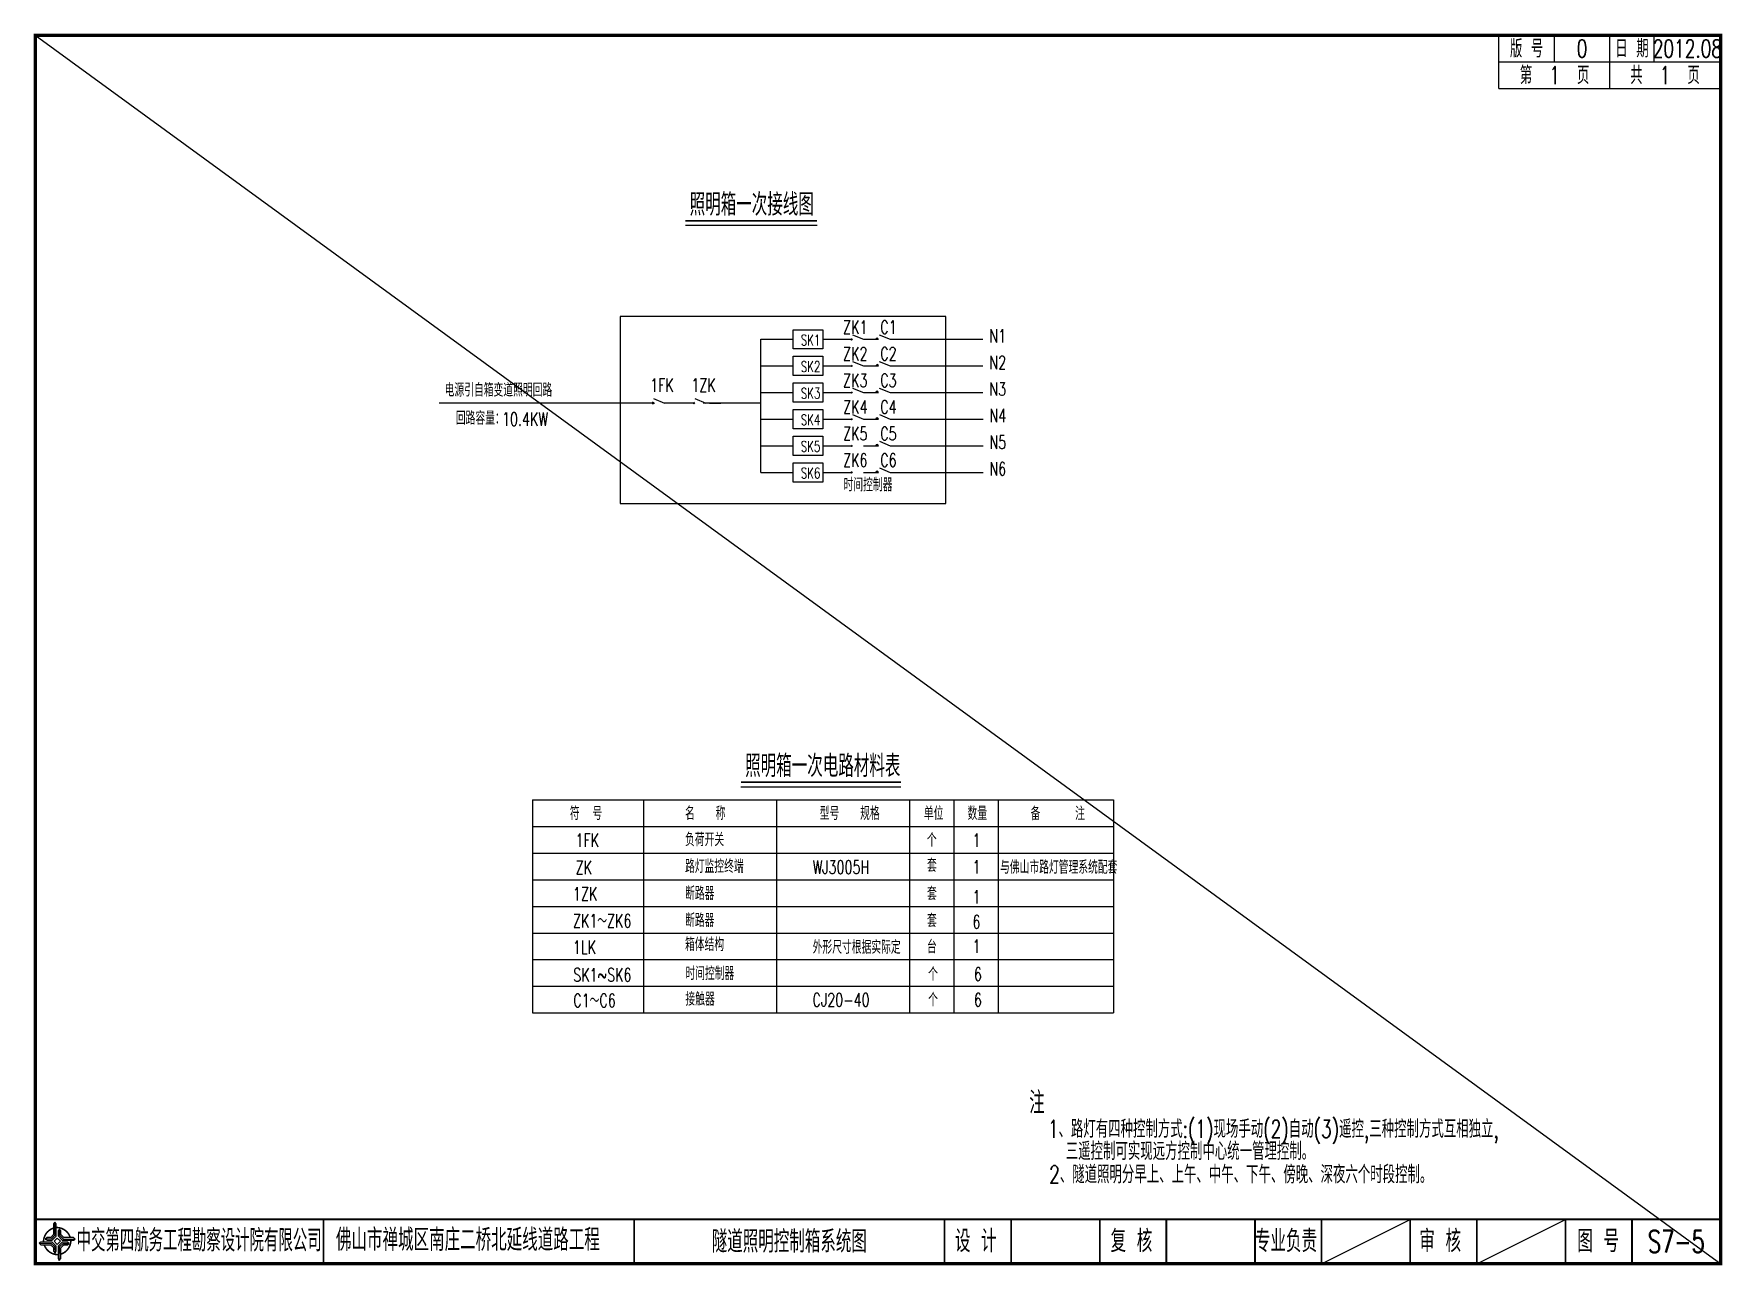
# Model space of a CAD drawing. Header units: millimetres. Extents: x 2 to 5882, y 1831 to 3462.
# Drawn here: x 3162.6 to 3543.3, y 3172 to 3449.7 of the extents above; entities that cross this region are included whole.
import ezdxf
from ezdxf.enums import TextEntityAlignment as Align

# ---------------------------------------------------------------- set-up
doc = ezdxf.new("R2010")
doc.units = ezdxf.units.MM
for name, color, linetype in [('16', 7, 'Continuous'), ('GPSCOMMON', 7, 'Continuous'), ('WZ1', 7, 'Continuous'), ('图框', 7, 'Continuous'), ('文字', 7, 'Continuous'), ('标注', 4, 'Continuous'), ('次轮廓线', 7, 'Continuous'), ('表格', 7, 'Continuous')]:
    doc.layers.add(name, color=color, linetype=linetype)
doc.styles.get("Standard").update_dxf_attribs({"font": 'simplex1.shx', "width": 0.7, "bigfont": 'hztxt.shx'})

msp = doc.modelspace()

# ---------------------------------------------------------------- texts
at = {"color": 7, "width": 0.7}
for s, p in [('符  号', (3283.44983, 3272.35767)), ('名   称', (3309.41718, 3272.35767)), ('型号   规格', (3339.79269, 3272.35767)), ('单位', (3363.27681, 3272.35767)), ('数量', (3373.11481, 3272.35767)), ('备     注', (3387.33686, 3272.31708)), ('1FK', (3284.73468, 3266.28925)), ('负荷开关', (3309.41718, 3266.44574)), ('个', (3363.97408, 3266.35037)), ('1', (3374.23052, 3266.28925)), ('ZK', (3284.73468, 3260.17711)), ('路灯监控终端', (3309.41718, 3260.40278)), ('WJ3005H', (3338.17168, 3260.21571)), ('套', (3363.97408, 3260.61754)), ('1', (3374.23052, 3260.28378)), (' 与佛山市路灯管理系统配套', (3379.00761, 3260.21571)), ('1ZK ', (3284.1397, 3254.18902)), ('断路器', (3309.41718, 3254.31789)), ('套', (3363.97408, 3254.24947)), ('1', (3374.23052, 3253.51924)), ('断路器', (3309.41718, 3248.23784)), ('套', (3363.97408, 3248.16942)), ('6', (3374.23052, 3247.88359)), ('1LK', (3284.12869, 3242.17067)), ('箱体结构', (3309.41718, 3242.7888)), ('外形尺寸根据实际定', (3338.19079, 3242.1783)), ('台', (3363.97408, 3242.26103)), ('1', (3374.23052, 3242.41459)), ('SK1~SK6', (3284.21024, 3235.93815)), ('时间控制器', (3309.50054, 3236.25749)), ('个', (3364.22528, 3236.08976)), ('6', (3374.54823, 3236.08455)), ('C1～C6', (3284.21024, 3230.17208)), ('接触器', (3309.50054, 3230.49143)), ('CJ20-40', (3338.16023, 3230.2794)), ('个', (3364.22528, 3230.3237)), ('6', (3374.54823, 3230.31849))]:
    msp.add_text(s, height=3, dxfattribs=at).set_placement(p)
at = {"width": 0.7}
msp.add_text('ZK1～ZK6', height=3, dxfattribs=at).set_placement((3284.1397, 3248.10896))
for s, p in [('专业负责', (3444.91605, 3177.39986)), ('审 核', (3479.68985, 3177.39986)), ('图 号', (3515.30902, 3177.39986))]:
    msp.add_text(s, height=5, dxfattribs=at).set_placement(p, align=Align.MIDDLE_CENTER)
at = {"layer": '16', "width": 0.7}
for s, p in [('ZK1  C1', (3345.05897, 3381.98174)), ('N1', (3378.03988, 3380.03999)), ('ZK2  C2', (3345.05897, 3375.99199)), ('N2', (3378.03988, 3374.05023)), ('电源引自箱变道照明回路', (3255.21377, 3367.83245)), ('1FK', (3301.55325, 3368.92468)), ('1ZK', (3310.85246, 3368.92468)), ('ZK3  C3', (3345.05871, 3369.99199)), ('N3', (3378.03961, 3368.05023)), ('ZK4  C4', (3345.06859, 3363.99199)), ('回路容量：', (3257.74262, 3361.47917)), ('10.4KW', (3268.15822, 3361.26717)), ('N4', (3378.0495, 3362.05023)), ('ZK5  C5', (3345.06859, 3357.98212)), ('N5', (3378.0495, 3356.04036)), ('ZK6  C6', (3345.06859, 3351.98212)), ('N6', (3378.0495, 3350.04036))]:
    msp.add_text(s, height=3, dxfattribs=at).set_placement(p)
at = {"layer": 'WZ1', "color": 0, "attachment_point": 1}
for s, insert, char_height, width in [('SK1', (3335.52602, 3381.79362), 2.4, 520.608), ('SK2', (3335.52602, 3375.79362), 2.4, 520.608), ('SK3', (3335.52602, 3369.79362), 2.4, 520.608), ('SK4', (3335.52602, 3363.79362), 2.4, 520.608), ('SK5', (3335.52602, 3357.79362), 2.4, 520.608), ('SK6', (3335.52602, 3351.79362), 2.4, 520.608), ('时间控制器', (3345.15167, 3349.44932), 3, 650.76)]:
    msp.add_mtext(s, dxfattribs=dict(at, insert=insert, char_height=char_height, width=width))
at = {"layer": '图框'}
for s, width, p in [('中交第四航务工程勘察设计院有限公司', 0.65, (3199.85666, 3177.55372)), ('佛山市禅城区南庄二桥北延线道路工程', 0.7, (3260.4547, 3177.69191)), ('设 计', 0.7, (3374.97048, 3177.39986)), ('复 核', 0.7, (3410.0653, 3177.39986))]:
    msp.add_text(s, height=5, dxfattribs=dict(at, width=width)).set_placement(p, align=Align.MIDDLE_CENTER)
at = {"layer": '文字', "width": 0.7}
for s, p in [('版 号', (3499.17582, 3446.30527)), ('0', (3511.67582, 3446.30527)), ('日 期', (3522.92582, 3446.30527)), ('2012.08', (3535.42582, 3446.30527))]:
    msp.add_text(s, height=4, dxfattribs=at).set_placement(p, align=Align.MIDDLE_CENTER)
for s, height, p in [('照明箱一次接线图', 5, (3310.4631, 3408.65057)), ('照明箱一次电路材料表', 5, (3322.97644, 3282.0477)), ('注', 5, (3387.02445, 3206.10939)), ('1、路灯有四种控制方式:(1)现场手动(2)自动(3)遥控,三种控制方式互相独立,', 4, (3391.21906, 3200.68806, 0.01514)), ('三遥控制可实现远方控制中心统一管理控制。', 4, (3395.26461, 3195.66906, 0.01514)), ('2、隧道照明分早上、上午、中午、下午、傍晚、深夜六个时段控制。', 4, (3391.51714, 3190.42657, 0.01514))]:
    msp.add_text(s, height=height, dxfattribs=at).set_placement(p)

# ---------------------------------------------------------------- blocks, each defined once
blk = doc.blocks.new('series')
at = {"width": 0.75}
for tag, height, p in [('页码', 4, (-35, -19)), ('图名', 5, (-220, -282)), ('图号', 5, (-20, -282))]:
    blk.add_attdef(tag, text='', height=height, dxfattribs=at).set_placement(p, align=Align.MIDDLE_CENTER)
blk = doc.blocks.new('tb')
at = {"lineweight": -3}
h = blk.add_hatch(color=256, dxfattribs=at)
h.paths.add_polyline_path([(-1.23, -0.13), (-3.78, -0.14), (-4.14, -0.41), (-1.4, -0.44), (-0.56, -1.24), (-0.54, -2.62), (-0.27, -2.2), (-0.26, -1.06)])
h.paths.add_polyline_path([(0.13, -1.08), (0.14, -3.86), (0.41, -4.26), (0.44, -1.24), (1.25, -0.43), (2.66, -0.43), (2.26, -0.16), (1.07, -0.15)])
h.paths.add_polyline_path([(1.08, 0.3), (3.62, 0.3), (4.02, 0.56), (1.25, 0.57), (0.43, 1.39), (0.43, 2.8), (0.16, 2.41), (0.15, 1.24)])
h.paths.add_polyline_path([(-0.28, 1.21), (-0.28, 3.99), (-0.56, 4.39), (-0.57, 1.41), (-1.38, 0.6), (-2.74, 0.56), (-2.33, 0.3), (-1.2, 0.29)])
for p, q in [((-0.56, 4.39), (-0.57, 1.41)), ((-1.38, 0.6), (-2.74, 0.56)), ((-0.57, 1.41), (-1.38, 0.6)), ((0.43, 2.8), (0.43, 1.39)), ((0.43, 1.39), (1.25, 0.57)), ((1.25, 0.57), (4.02, 0.56)), ((-4.14, -0.41), (-1.4, -0.44)), ((-1.4, -0.44), (-0.56, -1.24)), ((-0.56, -1.24), (-0.54, -2.62)), ((0.41, -4.26), (0.44, -1.24)), ((0.44, -1.24), (1.25, -0.43)), ((1.25, -0.43), (2.66, -0.43))]:
    blk.add_line(p, q, dxfattribs=at)
at = {"lineweight": -3, "flags": 128}
for points in [[(-0.9, 3.99), (-0.9, 1.58), (-1.53, 0.91), (-2.34, 0.91), (-2.74, 0.56), (-2.33, 0.3), (-1.2, 0.29), (-0.28, 1.21), (-0.28, 3.99), (-0.56, 4.39)], [(-0.04, 0.77), (0.68, 0.04), (-0.04, -0.69), (-0.77, 0.05)], [(3.62, 0.92), (1.43, 0.92), (0.77, 1.54), (0.77, 2.38), (0.43, 2.8), (0.16, 2.41), (0.15, 1.24), (1.08, 0.3), (3.62, 0.3), (4.02, 0.56)], [(-3.73, -0.76), (-1.54, -0.76), (-0.89, -1.39), (-0.89, -2.21), (-0.54, -2.62), (-0.27, -2.2), (-0.26, -1.06), (-1.23, -0.13), (-3.78, -0.14), (-4.14, -0.41)], [(0.75, -3.85), (0.75, -1.43), (1.4, -0.78), (2.26, -0.78), (2.66, -0.43), (2.26, -0.16), (1.07, -0.15), (0.13, -1.08), (0.14, -3.86), (0.41, -4.26)]]:
    blk.add_lwpolyline(points, close=True, dxfattribs=at)
at = {"lineweight": -3, "const_width": 0.35, "flags": 128}
for points in [[(-0.9, 3.02, 0.324167), (-3.16, -0.14)], [(2.88, 0.92, 0.324403), (-0.24, 3.15)], [(0.75, -2.86, 0.325418), (3.02, 0.26)], [(-2.98, -0.76, 0.322976), (0.14, -2.98)]]:
    blk.add_lwpolyline(points, format="xyb", dxfattribs=at)

# ---------------------------------------------------------------- linework, layer by layer
for p, q in [((3309.50346, 3406.4755), (3339.19784, 3406.4755)), ((3322.01679, 3279.87264), (3358.08123, 3279.87264)), ((3300.04901, 3276.87264), (3300.04901, 3228.87264)), ((3330.04901, 3276.87264), (3330.04901, 3228.87264)), ((3360.04901, 3276.87264), (3360.04901, 3228.87264)), ((3370.04901, 3276.87264), (3370.04901, 3228.87264)), ((3380.04901, 3276.87264), (3380.04901, 3228.87264)), ((3275.04901, 3270.87264), (3406.04901, 3270.87264)), ((3275.04901, 3264.87264), (3406.04901, 3264.87264)), ((3275.04901, 3258.87264), (3406.04901, 3258.87264)), ((3275.04901, 3252.87264), (3406.04901, 3252.87264)), ((3275.04901, 3246.87264), (3406.04901, 3246.87264)), ((3275.04901, 3240.87264), (3406.04901, 3240.87264)), ((3275.04901, 3234.87264), (3406.04901, 3234.87264)), ((3452.92582, 3172.30527), (3472.92582, 3182.30527)), ((3487.92582, 3172.30527), (3507.92582, 3182.30527))]:
    msp.add_line(p, q)
at = {"color": 7}
for p, q in [((3302.1238, 3366.38609), (3253.96727, 3366.38609)), ((3311.42363, 3366.38609), (3304.77538, 3366.38609)), ((3326.54178, 3366.38609), (3313.50816, 3366.38609)), ((3318.87526, 3366.38609), (3314.08407, 3366.38609)), ((3314.94653, 3366.38609), (3317.4977, 3366.38609))]:
    msp.add_line(p, q, dxfattribs=at)
at = {"color": 1}
for p, q in [((3302.1238, 3366.14078), (3302.1238, 3366.6314)), ((3302.32757, 3367.38472), (3304.78485, 3366.38223)), ((3311.26556, 3366.21829), (3311.56194, 3366.53415)), ((3311.30508, 3366.55389), (3311.54219, 3366.21829)), ((3311.62679, 3367.38472), (3314.08407, 3366.38223))]:
    msp.add_line(p, q, dxfattribs=at)
for points, const_width in [([(3542.92582, 3449.30527), (3162.92582, 3449.30527), (3162.92582, 3172.30527), (3542.92582, 3172.30527), (3542.92582, 3449.30527)], 0.7), ([(3309.50171, 3407.4755), (3339.19784, 3407.4755)], 0.4), ([(3322.01505, 3280.87264), (3358.08123, 3280.87264)], 0.4), ([(3162.92582, 3182.30527), (3542.92582, 3182.30527)], 0.4), ([(3437.92582, 3172.30527), (3437.92582, 3182.30527)], 0.4), ([(3452.92582, 3172.30527), (3452.92582, 3182.30527)], 0.4), ([(3472.92582, 3172.30527), (3472.92582, 3182.30527)], 0.4), ([(3487.92582, 3172.30527), (3487.92582, 3182.30527)], 0.4), ([(3507.92582, 3172.30527), (3507.92582, 3182.30527)], 0.4), ([(3522.92582, 3172.30527), (3522.92582, 3182.30527)], 0.4)]:
    msp.add_lwpolyline(points, dxfattribs=dict(const_width=const_width))
msp.add_lwpolyline([(3368.25099, 3385.92138), (3294.81608, 3385.92138), (3294.81608, 3343.72733), (3368.25099, 3343.72733)], close=True, dxfattribs=at)
for points in [[(3333.76563, 3382.92545), (3340.4802, 3382.92545), (3340.4802, 3378.57409), (3333.76563, 3378.57409)], [(3333.76563, 3376.92545), (3340.4802, 3376.92545), (3340.4802, 3372.57409), (3333.76563, 3372.57409)], [(3333.76563, 3370.92545), (3340.4802, 3370.92545), (3340.4802, 3366.57409), (3333.76563, 3366.57409)], [(3333.76563, 3364.92545), (3340.4802, 3364.92545), (3340.4802, 3360.57409), (3333.76563, 3360.57409)], [(3333.76563, 3358.92545), (3340.4802, 3358.92545), (3340.4802, 3354.57409), (3333.76563, 3354.57409)], [(3333.76563, 3352.92545), (3340.4802, 3352.92545), (3340.4802, 3348.57409), (3333.76563, 3348.57409)]]:
    msp.add_lwpolyline(points, close=True)
msp.add_circle((3302.27719, 3366.38609), 0.1534, dxfattribs=at)
at = {"layer": '16'}
for p, q in [((3326.54178, 3380.74977), (3333.76563, 3380.74977)), ((3326.54178, 3380.74977), (3333.76563, 3380.74977)), ((3340.4802, 3380.74977), (3346.98346, 3380.74977)), ((3340.4802, 3380.74977), (3346.98346, 3380.74977)), ((3346.82565, 3380.58159), (3347.12204, 3380.89745)), ((3346.82565, 3380.58159), (3347.12204, 3380.89745)), ((3346.86517, 3380.91719), (3347.10228, 3380.58159)), ((3346.86517, 3380.91719), (3347.10228, 3380.58159)), ((3347.18009, 3381.75226), (3349.63737, 3380.74977)), ((3347.18009, 3381.75226), (3349.63737, 3380.74977)), ((3349.63737, 3380.74977), (3353.02886, 3380.74977)), ((3349.63737, 3380.74977), (3353.02886, 3380.74977)), ((3353.22549, 3381.75226), (3355.68277, 3380.74977)), ((3353.22549, 3381.75226), (3355.68277, 3380.74977)), ((3355.68277, 3380.74977), (3376.59739, 3380.74977)), ((3355.68277, 3380.74977), (3376.59739, 3380.74977)), ((3326.54178, 3374.74977), (3333.76563, 3374.74977)), ((3340.4802, 3374.74977), (3346.98346, 3374.74977)), ((3346.82565, 3374.59184), (3347.12204, 3374.90769)), ((3346.82565, 3374.59184), (3347.12204, 3374.90769)), ((3346.86517, 3374.92744), (3347.10228, 3374.59184)), ((3346.86517, 3374.92744), (3347.10228, 3374.59184)), ((3347.18009, 3375.76251), (3349.63737, 3374.76001)), ((3347.18009, 3375.76251), (3349.63737, 3374.76001)), ((3349.63737, 3374.76001), (3353.02886, 3374.76001)), ((3349.63737, 3374.76001), (3353.02886, 3374.76001)), ((3353.22549, 3375.76251), (3355.68277, 3374.76001)), ((3353.22549, 3375.76251), (3355.68277, 3374.76001)), ((3355.68277, 3374.76001), (3376.59739, 3374.76001)), ((3355.68277, 3374.76001), (3376.59739, 3374.76001)), ((3347.17982, 3369.76251), (3349.6371, 3368.76001)), ((3347.17982, 3369.76251), (3349.6371, 3368.76001)), ((3353.22522, 3369.76251), (3355.6825, 3368.76001)), ((3353.22522, 3369.76251), (3355.6825, 3368.76001)), ((3326.54178, 3368.74977), (3333.76563, 3368.74977)), ((3340.4802, 3368.74977), (3346.98346, 3368.74977)), ((3346.82538, 3368.59184), (3347.12177, 3368.90769)), ((3346.8649, 3368.92744), (3347.10201, 3368.59184)), ((3349.6371, 3368.76001), (3353.0286, 3368.76001)), ((3349.6371, 3368.76001), (3353.0286, 3368.76001)), ((3355.6825, 3368.76001), (3376.59713, 3368.76001)), ((3355.6825, 3368.76001), (3376.59713, 3368.76001)), ((3326.54178, 3362.74977), (3333.76563, 3362.74977)), ((3340.4802, 3362.74977), (3346.98346, 3362.74977)), ((3346.83527, 3362.59184), (3347.13165, 3362.90769)), ((3346.87479, 3362.92744), (3347.11189, 3362.59184)), ((3347.1897, 3363.76251), (3349.64698, 3362.76001)), ((3347.1897, 3363.76251), (3349.64698, 3362.76001)), ((3349.64698, 3362.76001), (3353.03848, 3362.76001)), ((3349.64698, 3362.76001), (3353.03848, 3362.76001)), ((3353.2351, 3363.76251), (3355.69238, 3362.76001)), ((3353.2351, 3363.76251), (3355.69238, 3362.76001)), ((3355.69238, 3362.76001), (3376.60701, 3362.76001)), ((3355.69238, 3362.76001), (3376.60701, 3362.76001)), ((3326.54178, 3356.74977), (3333.76563, 3356.74977)), ((3340.4802, 3356.74977), (3346.98346, 3356.74977)), ((3346.83527, 3356.58197), (3347.13165, 3356.89782)), ((3346.87479, 3356.91757), (3347.11189, 3356.58197)), ((3349.64698, 3356.75014), (3353.03848, 3356.75014)), ((3349.64698, 3356.75014), (3353.03848, 3356.75014)), ((3353.2351, 3357.75264), (3355.69238, 3356.75014)), ((3353.2351, 3357.75264), (3355.69238, 3356.75014)), ((3355.69238, 3356.75014), (3376.60701, 3356.75014)), ((3355.69238, 3356.75014), (3376.60701, 3356.75014)), ((3326.54178, 3350.74977), (3333.76563, 3350.74977)), ((3340.4802, 3350.74977), (3346.98346, 3350.74977)), ((3346.83527, 3350.58197), (3347.13165, 3350.89782)), ((3346.87479, 3350.91757), (3347.11189, 3350.58197)), ((3349.64698, 3350.75014), (3353.03848, 3350.75014)), ((3349.64698, 3350.75014), (3353.03848, 3350.75014)), ((3353.2351, 3351.75264), (3355.69238, 3350.75014)), ((3353.2351, 3351.75264), (3355.69238, 3350.75014)), ((3355.69238, 3350.75014), (3376.60701, 3350.75014)), ((3355.69238, 3350.75014), (3376.60701, 3350.75014))]:
    msp.add_line(p, q, dxfattribs=at)
for centre in [(3352.71717, 3380.7497), (3352.71717, 3380.7497), (3352.75002, 3374.75995), (3352.75002, 3374.75995), (3352.71691, 3368.75995), (3352.71691, 3368.75995), (3352.72679, 3362.75995), (3352.72679, 3362.75995), (3352.72679, 3356.75007), (3352.72679, 3356.75007), (3352.72679, 3350.75007), (3352.72679, 3350.75007)]:
    msp.add_arc(centre, 0.27885, 0.0140348, 179.9859652, dxfattribs=at)
at = {"layer": 'GPSCOMMON'}
msp.add_line((3326.54178, 3350.74977), (3326.54178, 3380.74977), dxfattribs=at)
at = {"layer": '图框', "const_width": 0.4}
for points in [[(3227.92582, 3182.30527), (3227.92582, 3172.30527)], [(3297.92582, 3172.30527), (3297.92582, 3182.30527)], [(3367.92582, 3172.30527), (3367.92582, 3182.30527)], [(3382.92582, 3172.30527), (3382.92582, 3182.30527)], [(3402.92582, 3172.30527), (3402.92582, 3182.30527)], [(3417.92582, 3172.30527), (3417.92582, 3182.30527)], [(3437.92582, 3172.30527), (3437.92582, 3182.30527)]]:
    msp.add_lwpolyline(points, dxfattribs=at)
at = {"layer": '标注'}
msp.add_line((3162.92582, 3449.30527), (3542.92582, 3172.30527), dxfattribs=at)
at = {"layer": '次轮廓线'}
for p, q in [((3492.92582, 3437.30527), (3492.92582, 3449.30527)), ((3505.42582, 3443.30527), (3505.42582, 3449.30527)), ((3517.92582, 3443.30527), (3517.92582, 3449.30527)), ((3527.92582, 3443.30527), (3527.92582, 3449.30527)), ((3492.92582, 3443.30527), (3542.92582, 3443.30527)), ((3517.92582, 3437.30527), (3517.92582, 3443.30527)), ((3492.92582, 3437.30527), (3542.92582, 3437.30527))]:
    msp.add_line(p, q, dxfattribs=at)
at = {"layer": '表格', "color": 1}
for p, q in [((3275.04901, 3276.87264), (3406.04901, 3276.87264)), ((3275.04901, 3276.87264), (3275.04901, 3228.87264)), ((3406.04901, 3276.87264), (3406.04901, 3228.87264)), ((3275.04901, 3228.87264), (3406.04901, 3228.87264))]:
    msp.add_line(p, q, dxfattribs=at)

# ---------------------------------------------------------------- block references
ref = msp.add_blockref('series', (3552.92582, 3459.30527))
ref.add_attrib('页码', '第  1  页    共  1  页', dxfattribs={"height": 4, "width": 0.7}).set_placement((3517.92582, 3440.30527), align=Align.MIDDLE_CENTER)
ref.add_attrib('图名', '隧道照明控制箱系统图', dxfattribs={"height": 5, "width": 0.7}).set_placement((3332.92582, 3177.30527), align=Align.MIDDLE_CENTER)
ref.add_attrib('图号', 'S7-5', dxfattribs={"height": 5, "width": 0.7}).set_placement((3532.92582, 3177.30527), align=Align.MIDDLE_CENTER)
at = {"lineweight": -3}
msp.add_blockref('tb', (3167.92155, 3177.31061), dxfattribs=at)

msp.set_redraw_order([(e.dxf.handle, doc.entitydb.next_handle()) for e in msp.query("TEXT MTEXT ATTDEF DIMENSION ARC_DIMENSION")])  # texts and dimensions are drawn at this point

doc.saveas('drawing.dxf')
